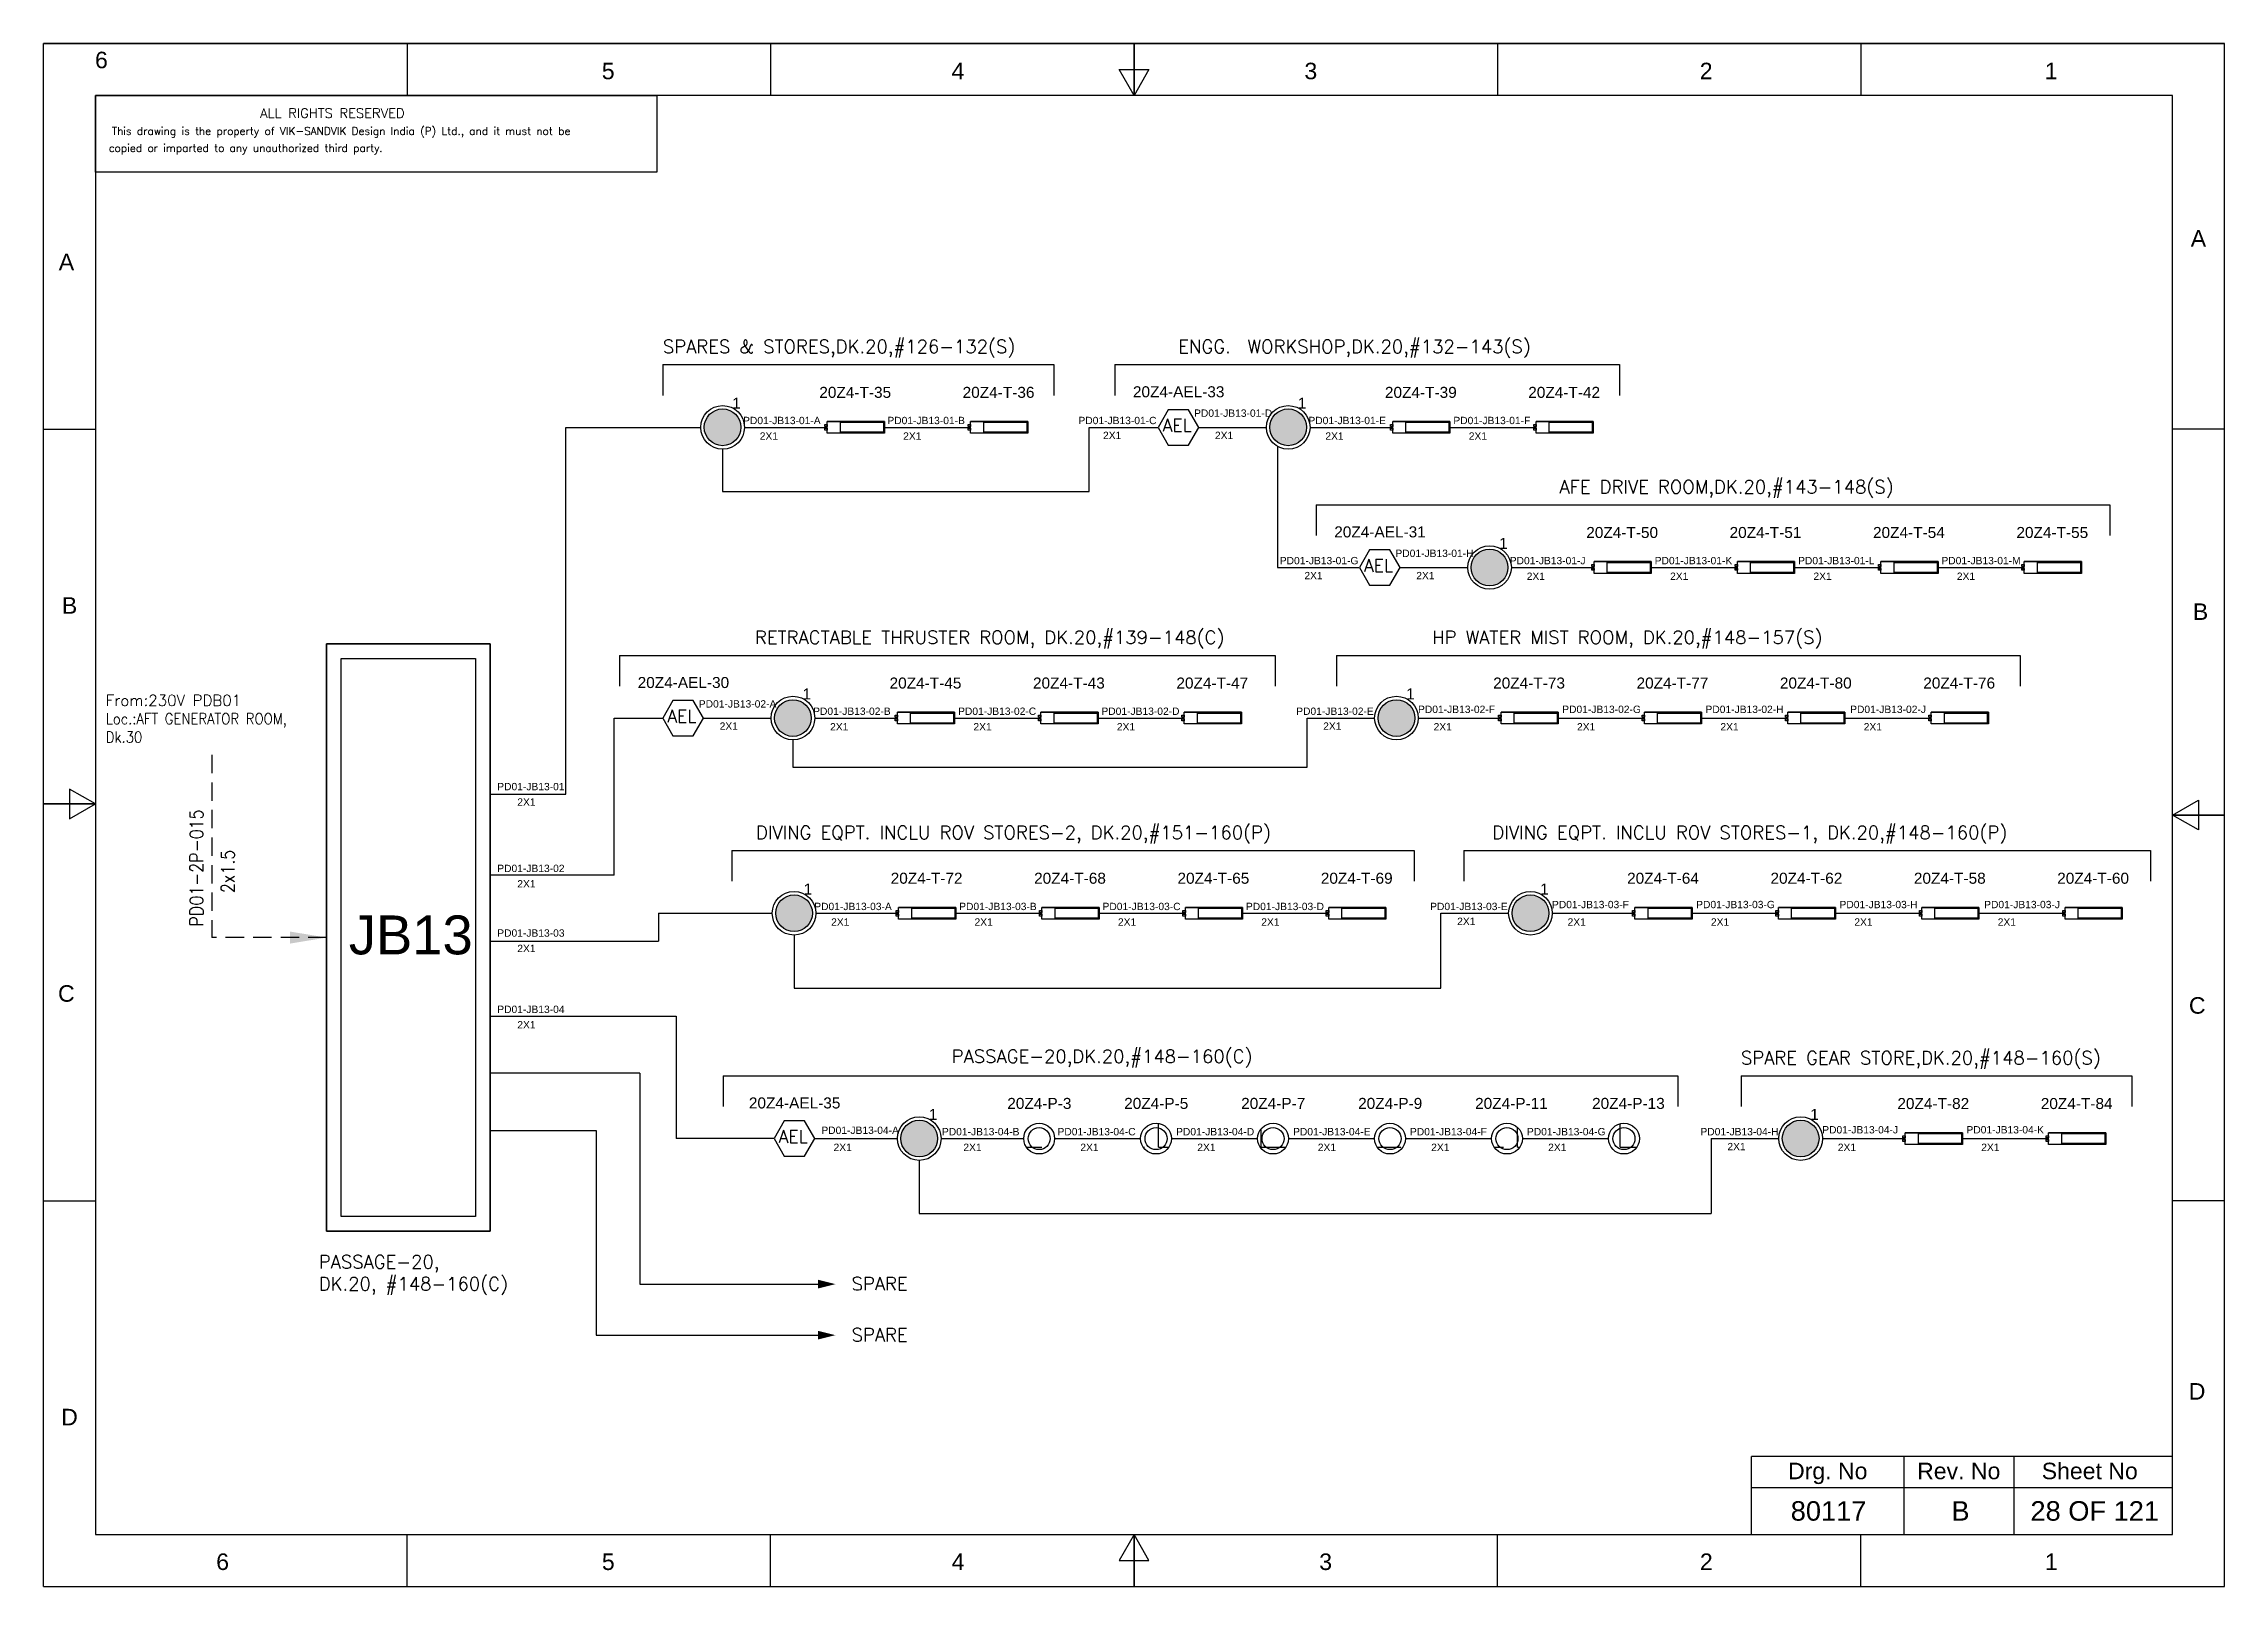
# Model space of a CAD drawing. Header units: inches. Extents: x -3311 to 1429, y -713 to 2436.
# Drawn here: x 497.8 to 794.8, y 1861.1 to 2071.1 of the extents above; entities that cross this region are included whole.
import ezdxf
from ezdxf.enums import TextEntityAlignment as Align

# ---------------------------------------------------------------- set-up
doc = ezdxf.new("R2010")
doc.units = ezdxf.units.IN
doc.linetypes.add('HIDDEN', pattern=[0.375, 0.25, -0.125])
doc.linetypes.add('SOLID', pattern=[0])
for name, color, linetype, lineweight in [('ELEC_TXT-025', 1, 'Continuous', 25), ('HEL-025', 1, 'Continuous', 25), ('HEL-035', 2, 'Continuous', 35)]:
    doc.layers.add(name, color=color, linetype=linetype, lineweight=lineweight)
doc.layers.add('LINE', color=3, linetype='SOLID')
doc.styles.add('_NORMAL', font='arial.ttf')
doc.styles.add('ROMANS', font='simplex.shx', dxfattribs={"width": 0.88})
doc.styles.get("Standard").update_dxf_attribs({"font": 'arial.ttf'})
doc.dimstyles.get("Standard").update_dxf_attribs({"dimtxt": 0.18, "dimasz": 0.18, "dimexe": 0.18, "dimexo": 0.0625, "dimgap": 0.09, "dimtad": 0, "dimtih": 1, "dimtoh": 1, "dimdec": 4, "dimzin": 0, "dimdsep": 46, "dimtxsty": 'Standard', "dimcen": 0.09, "dimadec": 0, "dimazin": 0, "dimtfac": 1, "dimtdec": 4, "dimtofl": 0, "dimtmove": 0, "dimatfit": 3, "dimfxl": 1, "dimtolj": 1, "dimtzin": 0, "dimarcsym": 0})
pattern_1 = [(0, (0, 0), (0, 6.985), [5.08, -1.905]), (90, (0, 0), (-6.985, 4e-16), [5.08, -1.905])]

msp = doc.modelspace()

# ---------------------------------------------------------------- texts
at = {"color": 7}
for s, p in [('PD01-JB13-01-A', (593.03, 2019.32, 0.03)), ('PD01-JB13-01-B', (612.68, 2019.32, 0)), ('PD01-JB13-01-C', (638.7, 2019.32, -0.05)), ('PD01-JB13-01-D', (654.45, 2020.32, -0.05)), ('PD01-JB13-01-E', (670.02, 2019.32, -0.05)), ('PD01-JB13-01-F', (689.76, 2019.32, -0.05)), ('2X1', (595.3, 2017.2, -0.02)), ('2X1', (614.83, 2017.2, -0.05)), ('2X1', (642.05, 2017.29, -0.05)), ('2X1', (657.29, 2017.29, -0.07)), ('2X1', (672.33, 2017.2, -0.1)), ('2X1', (691.86, 2017.2, -0.13)), ('PD01-JB13-01-H', (681.87, 2001.23, -0.09)), ('PD01-JB13-01-G', (666.12, 2000.24, -0.09)), ('2X1', (669.47, 1998.2, -0.09)), ('2X1', (684.71, 1998.2, -0.12)), ('PD01-JB13-01-J', (697.44, 2000.24, -0.09)), ('2X1', (699.75, 1998.11, -0.14)), ('PD01-JB13-01-K', (717.18, 2000.24, -0.09)), ('2X1', (719.28, 1998.11, -0.17)), ('PD01-JB13-01-L', (736.71, 2000.24, -0.12)), ('2X1', (738.8, 1998.11, -0.2)), ('PD01-JB13-01-M', (756.23, 2000.24, -0.15)), ('2X1', (758.33, 1998.11, -0.22)), ('PD01-JB13-02-A', (587, 1980.73, 0.03)), ('PD01-JB13-02-F', (684.95, 1979.99, -0.02)), ('PD01-JB13-02-G', (704.59, 1979.99, -0.04)), ('PD01-JB13-02-H', (724.1, 1979.99, -0.07)), ('PD01-JB13-02-J', (743.8, 1979.99, -0.1)), ('2X1', (589.84, 1977.7, 0)), ('PD01-JB13-02-B', (602.57, 1979.73, 0.03)), ('2X1', (604.88, 1977.61, -0.02)), ('PD01-JB13-02-C', (622.31, 1979.73, 0.03)), ('2X1', (624.4, 1977.61, -0.05)), ('PD01-JB13-02-D', (641.83, 1979.73)), ('2X1', (643.93, 1977.61, -0.08)), ('PD01-JB13-02-E', (668.36, 1979.73, 0.01)), ('2X1', (672.03, 1977.7, -0.02)), ('2X1', (687.07, 1977.61, -0.04)), ('2X1', (706.6, 1977.61, -0.07)), ('2X1', (726.13, 1977.61, -0.1)), ('2X1', (745.65, 1977.61, -0.13)), ('PD01-JB13-01', (559.55, 1969.47)), ('2X1', (562.28, 1967.37)), ('PD01-JB13-02', (559.55, 1958.33)), ('2X1', (562.28, 1956.23)), ('PD01-JB13-03-F', (703.19, 1953.41, -0.02)), ('PD01-JB13-03-G', (722.83, 1953.41, -0.04)), ('PD01-JB13-03-H', (742.35, 1953.41, -0.07)), ('PD01-JB13-03-J', (762.05, 1953.41, -0.1)), ('PD01-JB13-03-A', (602.72, 1953.15, 0.03)), ('2X1', (605.02, 1951.03, -0.02)), ('PD01-JB13-03-B', (622.46, 1953.15, 0.03)), ('2X1', (624.55, 1951.03, -0.05)), ('PD01-JB13-03-C', (641.98, 1953.15)), ('2X1', (644.08, 1951.03, -0.08)), ('PD01-JB13-03-D', (661.51, 1953.15, -0.03)), ('2X1', (663.6, 1951.03, -0.1)), ('PD01-JB13-03-E', (686.6, 1953.15, 0.01)), ('2X1', (690.28, 1951.12, -0.02)), ('2X1', (705.32, 1951.03, -0.04)), ('2X1', (724.84, 1951.03, -0.07)), ('2X1', (744.37, 1951.03, -0.1)), ('2X1', (763.9, 1951.03, -0.13)), ('PD01-JB13-03', (559.55, 1949.53)), ('2X1', (562.28, 1947.43)), ('PD01-JB13-04', (559.55, 1939.14)), ('2X1', (562.28, 1937.04)), ('PD01-JB13-04-A', (603.69, 1922.67, 0.03)), ('PD01-JB13-04-B', (620.11, 1922.48, 0.03)), ('PD01-JB13-04-C', (635.85, 1922.48, 0.03)), ('PD01-JB13-04-D', (652, 1922.48)), ('PD01-JB13-04-E', (667.93, 1922.48, -0.05)), ('PD01-JB13-04-F', (683.85, 1922.48, -0.05)), ('PD01-JB13-04-G', (699.78, 1922.48, -0.08)), ('PD01-JB13-04-H', (723.41, 1922.48, -0.16)), ('PD01-JB13-04-J', (740, 1922.74, -0.18)), ('PD01-JB13-04-K', (759.64, 1922.74, -0.21)), ('2X1', (605.35, 1920.35)), ('2X1', (623.03, 1920.35, -0.03)), ('2X1', (638.96, 1920.35, -0.05)), ('2X1', (654.89, 1920.35, -0.08)), ('2X1', (671.3, 1920.35, -0.11)), ('2X1', (686.74, 1920.35, -0.14)), ('2X1', (702.67, 1920.35, -0.16)), ('2X1', (727.08, 1920.45, -0.18)), ('2X1', (742.12, 1920.35, -0.21)), ('2X1', (761.65, 1920.35, -0.24))]:
    msp.add_text(s, height=1, dxfattribs=at).set_placement(p)
at = {"color": 7, "lineweight": 30}
msp.add_text('JB13', height=5.3, dxfattribs=at).set_placement((547.77, 1949.77), align=Align.MIDDLE_CENTER)
at = {"color": 7}
for s, height, p in [('Drg. No', 2.246, (740.75, 1876.78)), ('Rev. No', 2.246, (758.59, 1876.78)), ('Sheet No', 2.246, (776.43, 1876.78)), ('80117', 2.653, (740.86, 1871.34)), ('B', 2.65, (758.83, 1871.34)), ('28 OF 121', 2.653, (777.11, 1871.34))]:
    msp.add_text(s, height=height, dxfattribs=at).set_placement(p, align=Align.MIDDLE_CENTER)
at = {"color": 7, "char_height": 1.8, "attachment_point": 1, "style": '_NORMAL'}
for s, insert, width in [('{\\Fromans|c0;\\C2;SPARES & STORES,DK.20,#126-132(S)}', (582.11, 2030.78, -0.02), 55.0742), ('\\pxi-5.2381,l6.2381,t6.2381;{\\Fromans|c0;\\C2;ENGG.^IWORKSHOP,DK.20,#132-143(S)}', (650.49, 2030.78, -0.1), 55.0742), ('{\\Fromans|c0;\\C2;AFE DRIVE ROOM,DK.20,#143-148(S)}', (704.2, 2011.7, -0.14), 55.0742), ('{\\Fromans|c0;\\C2;RETRACTABLE THRUSTER ROOM, DK.20,#139-148(C)}', (594.63, 1991.19, -0.02), 98.9885), ('{\\Fromans|c0;\\C2;HP WATER MIST ROOM, DK.20,#148-157(S)}', (686.87, 1991.19, -0.02), 98.9885), ('{\\Fromans|c0;\\C2;DIVING EQPT. INCLU ROV STORES-2, DK.20,#151-160(P)}', (594.78, 1964.61, -0.02), 98.9885), ('{\\Fromans|c0;\\C2;DIVING EQPT. INCLU ROV STORES-1, DK.20,#148-160(P)}', (695.07, 1964.61, -0.04), 98.9885), ('{\\Fromans|c0;\\C2;SPARE GEAR STORE,DK.20,#148-160(S)}', (728.93, 1933.94, -0.21), 55.0742), ('{\\Fromans|c0;\\C2;PASSAGE-20, \\PDK.20, #148-160(C)}', (535.24, 1906.16), 32.418), ('{\\Fromans|c0;\\C2;SPARE}', (607.81, 1903.18), 8.1658), ('{\\Fromans|c0;\\C2;SPARE}', (607.81, 1896.23), 8.1658)]:
    msp.add_mtext(s, dxfattribs=dict(at, insert=insert, width=width))
at = {"color": 7, "insert": (506.23, 1982.46), "char_height": 1.5, "width": 36.8884, "attachment_point": 1}
msp.add_mtext('{\\Fromans|c0;\\C2;From:230V PDB01\\P\\Fsimplex|c0;\\W0.88;Loc.:AFT GENERATOR ROOM,      \\PDk.30}', dxfattribs=at)
at = {"color": 7, "insert": (517.69, 1950.91), "char_height": 1.8, "width": 17.1296, "attachment_point": 1, "rotation": 90, "style": '_NORMAL'}
msp.add_mtext('{\\Fromans|c0;\\W0.88;PD01-2P-015}', dxfattribs=at)
at = {"color": 7, "insert": (521.96, 1955.47), "char_height": 1.8, "attachment_point": 1, "rotation": 90, "style": '_NORMAL'}
msp.add_mtext('{\\Fsimplex|c0;\\W0.88;2x1.5}', dxfattribs=at)
at = {"color": 7, "insert": (621.44, 1934.14, -0.03), "char_height": 1.8, "attachment_point": 1, "style": '_NORMAL'}
msp.add_mtext('{\\Fromans|c0;\\C2;PASSAGE-20,DK.20,#148-160(C)}', dxfattribs=at)

# ---------------------------------------------------------------- blocks, each defined once
blk = doc.blocks.new('FIXED_KEY_SWITCH')
h = blk.add_hatch(color=1)
h.dxf.hatch_style = 1
edge = h.paths.add_edge_path()
edge.add_arc((848.13, 1737.46), 2.5, 0, 360)
at = {"color": 1}
blk.add_circle((848.13, 1737.46), 2.5, dxfattribs=at)
at = {"color": 7, "insert": (849.44, 1741.5), "char_height": 1.5, "attachment_point": 1, "style": '_NORMAL'}
blk.add_mtext_dynamic_manual_height_columns('1', width=1.5, gutter_width=7.5, heights=[0], dxfattribs=at)
blk = doc.blocks.new('SWT')
blk.add_blockref('FIXED_KEY_SWITCH', (0, 0))
blk.add_attdef('TAG_NO', (844.55, 1741.11), '', height=1.5)
blk = doc.blocks.new('2A')
at = {"color": 7, "lineweight": -3, "ltscale": 2.5}
blk.add_line((790.02, 1997.62, -0.03), (782.23, 1997.62, -0.03), dxfattribs=at)
at = {"color": 7, "lineweight": -3, "ltscale": 2.5, "elevation": -0.03}
for points in [[(781.91, 1997.21), (782.23, 1997.21), (782.23, 1996.94), (781.91, 1996.94)], [(781.91, 1996.7), (782.23, 1996.7), (782.23, 1996.44), (781.91, 1996.44)], [(782.23, 1997.62), (790.02, 1997.62), (790.02, 1996.02), (782.23, 1996.02)], [(784.03, 1997.5), (789.88, 1997.5), (789.88, 1996.14), (784.03, 1996.14)]]:
    blk.add_lwpolyline(points, close=True, dxfattribs=at)
blk = doc.blocks.new('LED TUBE LIGHT 30W')
blk.add_blockref('2A', (179.91, -357.89))
blk.add_attdef('TAG_NO.', (962.52, 1642.97), '', height=1.5)
blk = doc.blocks.new('fr')
at = {"color": 7, "linetype": 'Continuous'}
for p, q in [((33763.99, 4500.4), (33466.99, 4500.4)), ((33466.99, 4500.4), (33763.99, 4500.4)), ((33466.99, 4290.33), (33466.99, 4500.4)), ((33516.49, 4500.4), (33516.49, 4493.33)), ((33565.99, 4500.4), (33565.99, 4493.33)), ((33615.49, 4500.4), (33615.49, 4493.33)), ((33615.49, 4493.33), (33615.49, 4500.4)), ((33615.49, 4500.4), (33615.49, 4493.33)), ((33664.99, 4500.4), (33664.99, 4493.33)), ((33714.49, 4500.4), (33714.49, 4493.33)), ((33763.99, 4290.33), (33763.99, 4500.4)), ((33763.99, 4290.33), (33763.99, 4500.4)), ((33615.49, 4493.33), (33613.45, 4496.87)), ((33613.45, 4496.87), (33617.53, 4496.87)), ((33617.53, 4496.87), (33615.49, 4493.33)), ((33756.92, 4493.33), (33474.06, 4493.33)), ((33474.06, 4493.33), (33474.06, 4297.41)), ((33756.92, 4297.41), (33756.92, 4493.33)), ((33466.99, 4447.89), (33474.06, 4447.89)), ((33763.99, 4447.89), (33756.92, 4447.89)), ((33474.06, 4396.87), (33470.53, 4398.91)), ((33470.53, 4398.91), (33470.53, 4394.83)), ((33466.99, 4396.87), (33474.06, 4396.87)), ((33474.06, 4396.87), (33466.99, 4396.87)), ((33466.99, 4396.87), (33474.06, 4396.87)), ((33470.53, 4394.83), (33474.06, 4396.87)), ((33756.92, 4395.37), (33760.45, 4397.41)), ((33760.45, 4397.41), (33760.45, 4393.33)), ((33763.99, 4395.37), (33756.92, 4395.37)), ((33760.45, 4393.33), (33756.92, 4395.37)), ((33756.92, 4395.37), (33763.99, 4395.37)), ((33763.99, 4395.37), (33756.92, 4395.37)), ((33466.99, 4342.85), (33474.06, 4342.85)), ((33763.99, 4342.85), (33756.92, 4342.85)), ((33474.06, 4297.41), (33756.92, 4297.41)), ((33516.49, 4290.33), (33516.49, 4297.41)), ((33565.99, 4290.33), (33565.99, 4297.41)), ((33615.49, 4297.41), (33613.45, 4293.87)), ((33615.49, 4290.33), (33615.49, 4297.41)), ((33617.53, 4293.87), (33615.49, 4297.41)), ((33615.49, 4297.41), (33615.49, 4290.33)), ((33615.49, 4290.33), (33615.49, 4297.41)), ((33664.99, 4290.33), (33664.99, 4297.41)), ((33714.49, 4290.33), (33714.49, 4297.41)), ((33613.45, 4293.87), (33617.53, 4293.87)), ((33466.99, 4290.33), (33763.99, 4290.33)), ((33466.99, 4290.33), (33763.99, 4290.33))]:
    blk.add_line(p, q, dxfattribs=at)
at = {"color": 7, "style": '_NORMAL'}
for s, p in [('6', (33474.86, 4498.18)), ('5', (33543.88, 4496.68)), ('4', (33591.52, 4496.68)), ('3', (33639.57, 4496.68)), ('2', (33693.41, 4496.68)), ('1', (33740.39, 4496.68)), ('A', (33760.45, 4473.88)), ('A', (33470.1, 4470.68)), ('B', (33470.52, 4423.9)), ('B', (33760.74, 4423.06)), ('C', (33470.08, 4371.07)), ('C', (33760.29, 4369.44)), ('D', (33760.27, 4316.89)), ('D', (33470.51, 4313.39)), ('6', (33491.37, 4293.69)), ('5', (33543.89, 4293.69)), ('4', (33591.53, 4293.69)), ('3', (33641.59, 4293.69)), ('2', (33693.43, 4293.69)), ('1', (33740.41, 4293.69))]:
    blk.add_text(s, height=2.25, dxfattribs=at).set_placement(p, align=Align.MIDDLE_CENTER)
blk = doc.blocks.new('A$C4BAD7D21')
at = {"layer": 'HEL-025'}
blk.add_lwpolyline([(-34000, 0), (-34000, 2086), (-18714, 2086), (-18714, 0)], close=True, dxfattribs=at)
at = {"layer": 'HEL-025', "style": 'ROMANS'}
for s, p in [('This drawing is the property of VIK-SANDVIK Design India (P) Ltd., and it must not be', (-33558, 1016)), (' copied or imparted to any unauthorized third party.', (-33785, 550))]:
    blk.add_text(s, height=210, dxfattribs=at).set_placement(p)
at = {"layer": 'HEL-035', "style": 'ROMANS'}
blk.add_text('     ALL RIGHTS RESERVED', height=262.5, dxfattribs=at).set_placement((-30497, 1476))
blk = doc.blocks.new('AEL')
at = {"color": 4}
blk.add_lwpolyline([(989.98, -190.09), (992.75, -190.09), (994.14, -187.69), (992.75, -185.28), (989.98, -185.28), (988.59, -187.69)], close=True, dxfattribs=at)
at = {"color": 4, "style": 'ROMANS'}
blk.add_text('AEL', height=1.725, dxfattribs=at).set_placement((989.2, -188.27))
blk = doc.blocks.new('AEL_L')
blk.add_blockref('AEL', (0, 0))
blk.add_attdef('TAG_NO', (986.55, -183.59), '', height=1.5)
blk = doc.blocks.new('1')
h = blk.add_hatch()
h.set_pattern_fill('ANGLE', color=6)
h.set_pattern_definition(pattern_1)
h.paths.add_polyline_path([(303.23, 2044.43, 1), (306.22, 2044.43, 1)], flags=0)
h.paths.add_polyline_path([(302.63, 2044.43, 1), (306.83, 2044.43, 1)])
h.paths.add_polyline_path([(306.22, 2044.43, -1), (303.23, 2044.43, -1)], flags=16)
h = blk.add_hatch()
h.set_pattern_fill('ANGLE', color=6)
h.set_pattern_definition(pattern_1)
h.paths.add_polyline_path([(303.23, 2044.43, 1), (306.22, 2044.43, 1)])
at = {"color": 6}
for radius in [2.1, 1.5]:
    blk.add_circle((304.73, 2044.43), radius, dxfattribs=at)
blk = doc.blocks.new('LED PENDENT LIGHT 15W')
blk.add_blockref('1', (0, 0))
blk.add_attdef('TAG_NO', (301.63, 2048.1), '', height=1.5)

# ---------------------------------------------------------------- linework, layer by layer
for p, q in [((582.12, 2027.43, -0.02), (635.35, 2027.43, -0.02)), ((643.66, 2027.43, -0.1), (712.38, 2027.43, -0.1)), ((568.89, 1968.92), (568.89, 2018.88)), ((640.17, 2010.13, -0.02), (640.17, 2018.88, -0.02)), ((590.24, 2015.91, -0.02), (590.24, 2010.13, -0.02)), ((665.81, 2016.29, -0.1), (665.81, 1999.78, -0.1)), ((590.24, 2010.13, -0.02), (640.17, 2010.13, -0.02)), ((671.08, 2008.35, -0.14), (779.15, 2008.35, -0.14)), ((576.21, 1987.84, -0.02), (665.49, 1987.84, -0.02)), ((673.84, 1987.84, -0.02), (766.97, 1987.84, -0.02)), ((669.83, 1972.6, -0.02), (669.83, 1979.3, -0.02)), ((599.82, 1976.32, -0.02), (599.82, 1972.6, -0.02)), ((599.82, 1972.6, -0.02), (669.83, 1972.6, -0.02)), ((591.49, 1961.27, -0.02), (684.42, 1961.27, -0.02)), ((691.19, 1961.27, -0.04), (784.71, 1961.27, -0.04)), ((581.49, 1952.72, 0.01), (581.49, 1948.9, -0.02)), ((688.07, 1942.53, -0.02), (688.07, 1952.72, -0.02)), ((599.97, 1949.74, -0.02), (599.97, 1942.53, -0.02)), ((599.97, 1942.53, -0.02), (688.07, 1942.53, -0.02)), ((583.92, 1938.73), (583.92, 1922.04)), ((578.96, 1930.93), (558.57, 1930.93)), ((590.33, 1930.59, -0.03), (720.31, 1930.59, -0.03)), ((728.94, 1930.59, -0.21), (782.17, 1930.59, -0.21)), ((597.23, 1922.04), (583.92, 1922.04)), ((724.88, 1922.04, -0.19), (724.88, 1911.85, -0.19)), ((617.02, 1919.07, -0.03), (617.02, 1911.85, -0.03)), ((617.02, 1911.85, -0.03), (724.88, 1911.85, -0.03))]:
    msp.add_line(p, q)
at = {"color": 7, "linetype": 'Continuous'}
for p, q in [((787.69, 1878.73), (730.37, 1878.73)), ((730.37, 1868.14), (730.37, 1878.73)), ((751.15, 1868.14), (751.15, 1878.73)), ((766.16, 1868.14), (766.16, 1878.73)), ((730.37, 1874.55), (787.69, 1874.55))]:
    msp.add_line(p, q, dxfattribs=at)
at = {"linetype": 'HIDDEN', "ltscale": 10}
msp.add_lwpolyline([(520.67, 1974.29), (520.67, 1949.41)], dxfattribs=at)
for points in [[(603.25, 1902.22, 1.18, 0, 0), (605.61, 1902.22, 0, 0, 0)], [(603.25, 1895.27, 1.18, 0, 0), (605.61, 1895.27, 0, 0, 0)]]:
    msp.add_lwpolyline(points, format="xyseb")
at = {"layer": 'LINE', "color": 0}
for p, q in [((582.12, 2027.43, -0.02), (582.12, 2023.24, -0.02)), ((635.35, 2027.43, -0.02), (635.35, 2023.24, -0.02)), ((643.66, 2027.43, -0.1), (643.66, 2023.24, -0.1)), ((712.38, 2027.43, -0.1), (712.38, 2023.24, -0.1)), ((568.89, 2018.88, -0.01), (587.27, 2018.88, -0.02)), ((593.21, 2018.88, -0.02), (604.47, 2018.88, -0.05)), ((612.27, 2018.88, -0.05), (623.99, 2018.88, -0.08)), ((640.17, 2018.88, -0.05), (649.53, 2018.88, -0.08)), ((655.09, 2018.88, -0.08), (664.3, 2018.88, -0.1)), ((670.24, 2018.88, -0.1), (681.5, 2018.88, -0.13)), ((689.3, 2018.88, -0.13), (701.03, 2018.88, -0.15)), ((671.08, 2008.35, -0.14), (671.08, 2004.16, -0.14)), ((779.15, 2008.35, -0.14), (779.15, 2004.16, -0.14)), ((665.81, 1999.8, -0.1), (676.95, 1999.8, -0.12)), ((682.51, 1999.8, -0.12), (691.72, 1999.8, -0.14)), ((697.66, 1999.8, -0.14), (708.92, 1999.8, -0.17)), ((716.72, 1999.8, -0.17), (728.45, 1999.8, -0.2)), ((736.24, 1999.8, -0.2), (747.97, 1999.8, -0.22)), ((755.77, 1999.8, -0.22), (767.5, 1999.8, -0.25)), ((536.31, 1989.41), (536.31, 1909.41)), ((558.57, 1989.41), (536.31, 1989.41)), ((558.57, 1909.41), (558.57, 1989.41)), ((576.21, 1987.84, -0.02), (576.21, 1983.66, -0.02)), ((665.49, 1987.84, -0.02), (665.49, 1983.66, -0.02)), ((673.84, 1987.84, -0.02), (673.84, 1983.66, -0.02)), ((766.97, 1987.84, -0.02), (766.97, 1983.66, -0.02)), ((575.46, 1957.92), (575.46, 1979.3)), ((575.46, 1979.3, 0.01), (582.08, 1979.3)), ((587.63, 1979.3), (596.84, 1979.3, -0.02)), ((602.79, 1979.3, -0.02), (614.04, 1979.3, -0.05)), ((621.84, 1979.3, -0.05), (633.57, 1979.3, -0.08)), ((641.37, 1979.3, -0.08), (653.1, 1979.3, -0.1)), ((669.83, 1979.3, -0.02), (679.04, 1979.3, -0.04)), ((684.99, 1979.3, -0.05), (696.24, 1979.3, -0.07)), ((704.04, 1979.3, -0.07), (715.77, 1979.3, -0.1)), ((723.57, 1979.3, -0.1), (735.3, 1979.3, -0.13)), ((743.09, 1979.3, -0.13), (754.82, 1979.3, -0.15)), ((558.57, 1968.92), (568.89, 1968.92)), ((591.49, 1961.27, -0.02), (591.49, 1957.08, -0.02)), ((684.42, 1961.27, -0.02), (684.42, 1957.08, -0.02)), ((691.19, 1961.27, -0.04), (691.19, 1957.08, -0.04)), ((784.71, 1961.27, -0.04), (784.71, 1957.08, -0.04)), ((575.46, 1957.92), (558.57, 1957.92)), ((581.49, 1952.72, 0.01), (596.99, 1952.72, -0.02)), ((602.94, 1952.72, -0.02), (614.19, 1952.72, -0.05)), ((621.99, 1952.72, -0.05), (633.72, 1952.72, -0.08)), ((641.52, 1952.72, -0.08), (653.25, 1952.72, -0.1)), ((661.05, 1952.72, -0.1), (672.77, 1952.72, -0.13)), ((688.07, 1952.72, -0.02), (697.28, 1952.72, -0.04)), ((703.23, 1952.72, -0.05), (714.48, 1952.72, -0.07)), ((722.28, 1952.72, -0.07), (734.01, 1952.72, -0.1)), ((741.81, 1952.72, -0.1), (753.54, 1952.72, -0.13)), ((761.34, 1952.72, -0.13), (773.07, 1952.72, -0.15)), ((558.57, 1948.9, 0.06), (581.49, 1948.9, 0.02)), ((558.57, 1938.73), (583.92, 1938.73)), ((578.96, 1930.93), (578.96, 1902.22)), ((590.33, 1930.59, -0.03), (590.33, 1926.4, -0.03)), ((720.31, 1930.59, -0.03), (720.31, 1926.4, -0.03)), ((728.94, 1930.59, -0.21), (728.94, 1926.4, -0.21)), ((782.17, 1930.59, -0.21), (782.17, 1926.4, -0.21)), ((558.57, 1923.13), (573.03, 1923.13)), ((573.03, 1923.13), (573.03, 1895.27)), ((602.79, 1922.04), (614.04, 1922.04, -0.03)), ((619.99, 1922.04, -0.03), (631.24, 1922.04, -0.05)), ((635.44, 1922.04, -0.05), (647.17, 1922.04, -0.08)), ((651.37, 1922.04, -0.08), (663.1, 1922.04, -0.11)), ((667.3, 1922.04, -0.11), (679.03, 1922.04, -0.14)), ((683.23, 1922.04, -0.14), (694.96, 1922.04, -0.16)), ((699.16, 1922.04, -0.16), (710.88, 1922.04, -0.19)), ((724.88, 1922.04, -0.19), (734.09, 1922.04, -0.21)), ((740.04, 1922.04, -0.21), (751.29, 1922.04, -0.24)), ((759.09, 1922.04, -0.24), (770.82, 1922.04, -0.27)), ((536.31, 1909.41), (558.57, 1909.41)), ((578.96, 1902.22), (603.34, 1902.22)), ((573.03, 1895.27), (603.34, 1895.27))]:
    msp.add_line(p, q, dxfattribs=at)
for points in [[(536.31, 1989.41), (558.57, 1989.41), (558.57, 1909.41), (536.31, 1909.41)], [(538.31, 1987.41), (556.57, 1987.41), (556.57, 1911.41), (538.31, 1911.41)]]:
    msp.add_lwpolyline(points, close=True, dxfattribs=at)
for centre in [(590.24, 2018.88, -0.02), (667.27, 2018.88, -0.1), (694.69, 1999.8, -0.14), (599.82, 1979.3, -0.02), (682.01, 1979.3, -0.04), (599.97, 1952.72, -0.02), (700.26, 1952.72, -0.04), (617.02, 1922.04, -0.03), (737.06, 1922.04, -0.21)]:
    msp.add_circle(centre, 2.97, dxfattribs=at)

# ---------------------------------------------------------------- block references
for name, p in [('fr', (-32969.22, -2429.27)), ('SWT', (-257.89, 281.43, -0.02)), ('SWT', (-180.86, 281.43, -0.1)), ('SWT', (-153.44, 262.34, -0.14)), ('SWT', (-248.31, 241.84, -0.02)), ('SWT', (-166.12, 241.84, -0.04)), ('SWT', (-248.16, 215.26, -0.02)), ('SWT', (-147.87, 215.26, -0.04)), ('SWT', (-231.11, 184.58, -0.03)), ('SWT', (-111.07, 184.58, -0.21))]:
    msp.add_blockref(name, p)
ref = msp.add_blockref('LED TUBE LIGHT 30W', (-357.66, 379.96, -0.02))
ref.add_attrib('TAG_NO.', '20Z4-T-35', (603.41, 2022.9, -0.02), dxfattribs={"height": 1.5})
ref = msp.add_blockref('LED TUBE LIGHT 30W', (-338.14, 379.96, -0.05))
ref.add_attrib('TAG_NO.', '20Z4-T-36', (622.93, 2022.9, -0.05), dxfattribs={"height": 1.5})
ref = msp.add_blockref('AEL_L', (-339.05, 2206.57, -0.08))
ref.add_attrib('TAG_NO', '20Z4-AEL-33', (646.12, 2022.98, -0.08), dxfattribs={"color": 4, "height": 1.5})
ref = msp.add_blockref('LED TUBE LIGHT 30W', (-280.63, 379.96, -0.1))
ref.add_attrib('TAG_NO.', '20Z4-T-39', (680.44, 2022.9, -0.1), dxfattribs={"height": 1.5})
ref = msp.add_blockref('LED TUBE LIGHT 30W', (-261.11, 379.96, -0.13))
ref.add_attrib('TAG_NO.', '20Z4-T-42', (699.96, 2022.9, -0.13), dxfattribs={"height": 1.5})
ref = msp.add_blockref('AEL_L', (-311.63, 2187.49, -0.12))
ref.add_attrib('TAG_NO', '20Z4-AEL-31', (673.54, 2003.9, -0.12), dxfattribs={"color": 4, "height": 1.5})
ref = msp.add_blockref('LED TUBE LIGHT 30W', (-253.21, 360.87, -0.14))
ref.add_attrib('TAG_NO.', '20Z4-T-50', (707.86, 2003.82, -0.14), dxfattribs={"height": 1.5})
ref = msp.add_blockref('LED TUBE LIGHT 30W', (-233.69, 360.87, -0.17))
ref.add_attrib('TAG_NO.', '20Z4-T-51', (727.38, 2003.82, -0.17), dxfattribs={"height": 1.5})
ref = msp.add_blockref('LED TUBE LIGHT 30W', (-214.16, 360.87, -0.2))
ref.add_attrib('TAG_NO.', '20Z4-T-54', (746.91, 2003.82, -0.2), dxfattribs={"height": 1.5})
ref = msp.add_blockref('LED TUBE LIGHT 30W', (-194.63, 360.87, -0.22))
ref.add_attrib('TAG_NO.', '20Z4-T-55', (766.44, 2003.82, -0.22), dxfattribs={"height": 1.5})
ref = msp.add_blockref('AEL_L', (-406.51, 2166.98))
ref.add_attrib('TAG_NO', '20Z4-AEL-30', (578.67, 1983.39), dxfattribs={"color": 4, "height": 1.5})
ref = msp.add_blockref('LED TUBE LIGHT 30W', (-348.09, 340.37, -0.02))
ref.add_attrib('TAG_NO.', '20Z4-T-45', (612.98, 1983.32, -0.02), dxfattribs={"height": 1.5})
ref = msp.add_blockref('LED TUBE LIGHT 30W', (-328.56, 340.37, -0.05))
ref.add_attrib('TAG_NO.', '20Z4-T-43', (632.51, 1983.32, -0.05), dxfattribs={"height": 1.5})
ref = msp.add_blockref('LED TUBE LIGHT 30W', (-309.03, 340.37, -0.08))
ref.add_attrib('TAG_NO.', '20Z4-T-47', (652.04, 1983.32, -0.08), dxfattribs={"height": 1.5})
ref = msp.add_blockref('LED TUBE LIGHT 30W', (-265.89, 340.37, -0.04))
ref.add_attrib('TAG_NO.', '20Z4-T-73', (695.18, 1983.32, -0.04), dxfattribs={"height": 1.5})
ref = msp.add_blockref('LED TUBE LIGHT 30W', (-246.36, 340.37, -0.07))
ref.add_attrib('TAG_NO.', '20Z4-T-77', (714.71, 1983.32, -0.07), dxfattribs={"height": 1.5})
ref = msp.add_blockref('LED TUBE LIGHT 30W', (-226.84, 340.37, -0.1))
ref.add_attrib('TAG_NO.', '20Z4-T-80', (734.23, 1983.32, -0.1), dxfattribs={"height": 1.5})
ref = msp.add_blockref('LED TUBE LIGHT 30W', (-207.31, 340.37, -0.13))
ref.add_attrib('TAG_NO.', '20Z4-T-76', (753.76, 1983.32, -0.13), dxfattribs={"height": 1.5})
ref = msp.add_blockref('LED TUBE LIGHT 30W', (-347.94, 313.79, -0.02))
ref.add_attrib('TAG_NO.', '20Z4-T-72', (613.13, 1956.74, -0.02), dxfattribs={"height": 1.5})
ref = msp.add_blockref('LED TUBE LIGHT 30W', (-328.41, 313.79, -0.05))
ref.add_attrib('TAG_NO.', '20Z4-T-68', (632.66, 1956.74, -0.05), dxfattribs={"height": 1.5})
ref = msp.add_blockref('LED TUBE LIGHT 30W', (-308.88, 313.79, -0.08))
ref.add_attrib('TAG_NO.', '20Z4-T-65', (652.19, 1956.74, -0.08), dxfattribs={"height": 1.5})
ref = msp.add_blockref('LED TUBE LIGHT 30W', (-289.36, 313.79, -0.1))
ref.add_attrib('TAG_NO.', '20Z4-T-69', (671.71, 1956.74, -0.1), dxfattribs={"height": 1.5})
ref = msp.add_blockref('LED TUBE LIGHT 30W', (-247.65, 313.79, -0.04))
ref.add_attrib('TAG_NO.', '20Z4-T-64', (713.42, 1956.74, -0.04), dxfattribs={"height": 1.5})
ref = msp.add_blockref('LED TUBE LIGHT 30W', (-228.12, 313.79, -0.07))
ref.add_attrib('TAG_NO.', '20Z4-T-62', (732.95, 1956.74, -0.07), dxfattribs={"height": 1.5})
ref = msp.add_blockref('LED TUBE LIGHT 30W', (-208.59, 313.79, -0.1))
ref.add_attrib('TAG_NO.', '20Z4-T-58', (752.48, 1956.74, -0.1), dxfattribs={"height": 1.5})
ref = msp.add_blockref('LED TUBE LIGHT 30W', (-189.07, 313.79, -0.13))
ref.add_attrib('TAG_NO.', '20Z4-T-60', (772, 1956.74, -0.13), dxfattribs={"height": 1.5})
ref = msp.add_blockref('AEL_L', (-391.35, 2109.73))
ref.add_attrib('TAG_NO', '20Z4-AEL-35', (593.82, 1926.14), dxfattribs={"color": 4, "height": 1.5})
ref = msp.add_blockref('LED PENDENT LIGHT 15W', (328.62, -122.39, -0.05))
ref.add_attrib('TAG_NO', '20Z4-P-3', (629.01, 1926.08, -0.05), dxfattribs={"height": 1.5})
ref = msp.add_blockref('LED PENDENT LIGHT 15W', (344.54, -122.39, -0.08))
ref.add_attrib('TAG_NO', '20Z4-P-5', (644.93, 1926.08, -0.08), dxfattribs={"height": 1.5})
ref = msp.add_blockref('LED PENDENT LIGHT 15W', (360.47, -122.39, -0.11))
ref.add_attrib('TAG_NO', '20Z4-P-7', (660.86, 1926.08, -0.11), dxfattribs={"height": 1.5})
ref = msp.add_blockref('LED PENDENT LIGHT 15W', (376.4, -122.39, -0.14))
ref.add_attrib('TAG_NO', '20Z4-P-9', (676.79, 1926.08, -0.14), dxfattribs={"height": 1.5})
ref = msp.add_blockref('LED PENDENT LIGHT 15W', (392.33, -122.39, -0.16))
ref.add_attrib('TAG_NO', '20Z4-P-11', (692.72, 1926.08, -0.16), dxfattribs={"height": 1.5})
ref = msp.add_blockref('LED PENDENT LIGHT 15W', (408.26, -122.39, -0.19))
ref.add_attrib('TAG_NO', '20Z4-P-13', (708.65, 1926.08, -0.19), dxfattribs={"height": 1.5})
ref = msp.add_blockref('LED TUBE LIGHT 30W', (-210.84, 283.11, -0.21))
ref.add_attrib('TAG_NO.', '20Z4-T-82', (750.23, 1926.06, -0.21), dxfattribs={"height": 1.5})
ref = msp.add_blockref('LED TUBE LIGHT 30W', (-191.31, 283.11, -0.24))
ref.add_attrib('TAG_NO.', '20Z4-T-84', (769.76, 1926.06, -0.24), dxfattribs={"height": 1.5})
at = {"layer": 'ELEC_TXT-025', "color": 0, "xscale": 0.005, "yscale": 0.005, "zscale": 0.005}
msp.add_blockref('A$C4BAD7D21', (674.84, 2053.63), dxfattribs=at)

msp.set_redraw_order([(e.dxf.handle, doc.entitydb.next_handle()) for e in msp.query("TEXT MTEXT ATTDEF DIMENSION ARC_DIMENSION")])  # texts and dimensions are drawn at this point

# ---------------------------------------------------------------- leaders
at = {"linetype": 'HIDDEN', "ltscale": 10}
msp.add_leader([(536.31, 1949.41), (520.67, 1949.41)], dimstyle='Standard', override={"dimasz": 5, "dimarcsym": 1}, dxfattribs=at)

doc.saveas('drawing.dxf')
